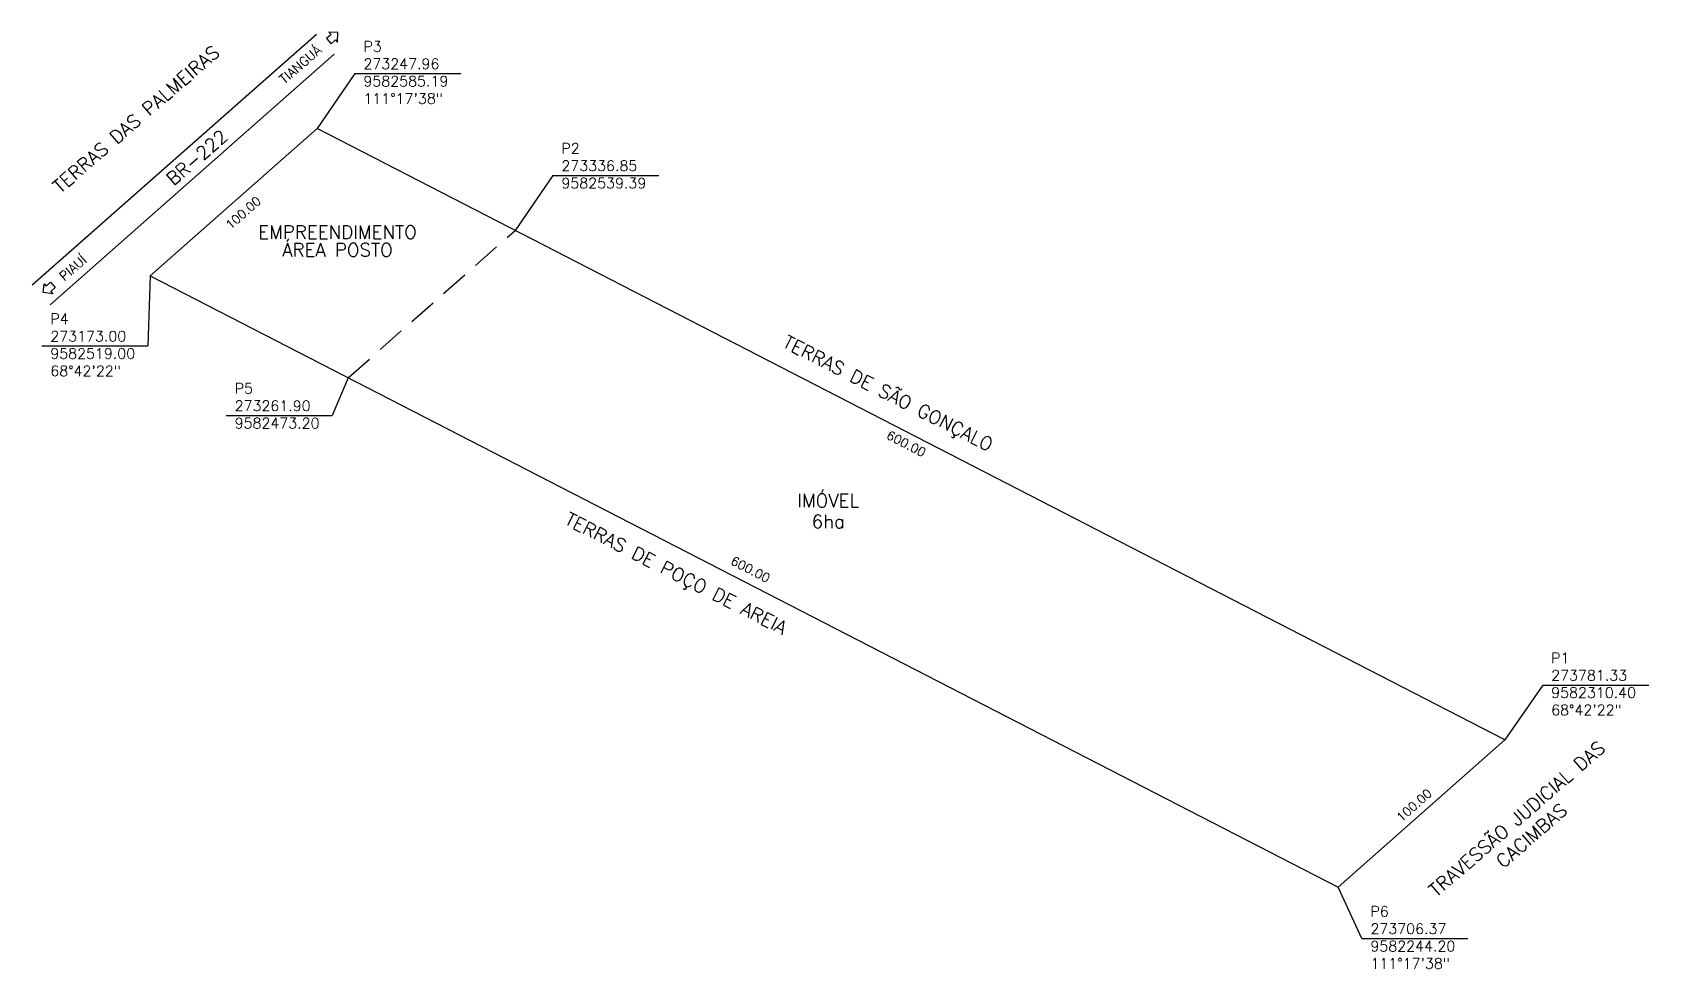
# Model space of a CAD drawing. Header units: millimetres. Extents: x 272697 to 273846, y 9581933 to 9582628.
# Drawn here: x 273120 to 273846, y 9582208 to 9582628 of the extents above; entities that cross this region are included whole.
import ezdxf

# ---------------------------------------------------------------- set-up
doc = ezdxf.new("R2010")
doc.units = ezdxf.units.MM
doc.header["$PDMODE"] = 35
doc.linetypes.add('HIDDEN', pattern=[9.525, 6.35, -3.175])
for name, color, linetype in [('ARQ-COTAS', 30, 'Continuous'), ('ARQ-PENA-01', 1, 'Continuous'), ('ARQ-PROJ-01', 1, 'HIDDEN'), ('ARQ-TEXTO2', 2, 'Continuous'), ('ARQ-TEXTO3', 3, 'Continuous'), ('TERRENO', 6, 'Continuous')]:
    doc.layers.add(name, color=color, linetype=linetype)
doc.styles.add('ROMANS', font='romans.shx')
doc.styles.add('Romans_Anot', font='romans.shx')
doc.dimstyles.new('Escala 1-1000', dxfattribs={"dimscale": 20, "dimtxt": 0.2, "dimasz": 0.15, "dimexe": 0.1, "dimexo": 0.2, "dimgap": 0.15, "dimtad": 1, "dimzin": 4, "dimdsep": 46, "dimtxsty": 'Romans_Anot', "dimblk": 'OBLIQUE', "dimcen": 0.25, "dimse1": 1, "dimse2": 1, "dimsd1": 1, "dimsd2": 1, "dimclrd": 256, "dimclre": 256, "dimclrt": 2, "dimaunit": 1, "dimadec": 3, "dimazin": 0, "dimtfac": 1, "dimtix": 1, "dimtmove": 2, "dimatfit": 3, "dimfxl": 0, "dimlwd": -1, "dimlwe": -1, "dimarcsym": 0})

msp = doc.modelspace()

# ---------------------------------------------------------------- texts
at = {"layer": 'ARQ-TEXTO2', "char_height": 4.68, "attachment_point": 1, "style": 'ROMANS'}
for s, insert in [('P3\\P{\\C2;273247.96\\P9582585.19\\P111°17\'38"}', (273268.719, 9582624.392)), ('P2\\P{\\C2;273336.85\\P9582539.39}', (273357.615, 9582578.593)), ('P4\\P{\\C2;273173.00\\P9582519.00\\P68°42\'22"}', (273128.104, 9582501.99)), ('P5\\P{\\C2;273261.90\\P9582473.20}', (273210.885, 9582470.727)), ('P1\\P{\\C2;273781.33\\P9582310.40\\P68°42\'22"}', (273802.092, 9582349.594)), ('P6\\P{\\C2;273706.37\\P9582244.20\\P111°17\'38"}', (273720.923, 9582235.689))]:
    msp.add_mtext(s, dxfattribs=dict(at, insert=insert))
at = {"layer": 'ARQ-TEXTO3', "attachment_point": 5, "style": 'ROMANS'}
for s, insert, char_height, rotation in [('TERRAS DAS PALMEIRAS', (273166.63, 9582589.364), 6, 41), ('TIANGUÁ', (273240.379, 9582613.937), 4.2, 41), ('BR-222', (273193.918, 9582572.205), 6, 41), ('PIAUÍ', (273138.231, 9582522.535), 4.2, 41), ('TERRAS DE SÃO GONÇALO', (273503.922, 9582465.452), 6, 333), ('TERRAS DE POÇO DE AREIA', (273408.606, 9582384.52), 6, 333), ('TRAVESSÃO JUDICIAL DAS\\PCACIMBAS', (273789.97, 9582271.208), 6, 41)]:
    msp.add_mtext(s, dxfattribs=dict(at, insert=insert, char_height=char_height, rotation=rotation))
at = {"layer": 'ARQ-TEXTO3', "char_height": 6, "width": 105.80561, "attachment_point": 5, "style": 'ROMANS'}
for s, insert in [('EMPREENDIMENTO', (273257.055, 9582538.638)), ('ÁREA POSTO', (273257.055, 9582530.621))]:
    msp.add_mtext(s, dxfattribs=dict(at, insert=insert))
at = {"layer": 'ARQ-TEXTO3', "char_height": 6, "attachment_point": 5, "style": 'ROMANS'}
for s, insert in [('IMÓVEL', (273477.461, 9582417.948)), ('6ha', (273477.461, 9582408.552))]:
    msp.add_mtext(s, dxfattribs=dict(at, insert=insert))

# ---------------------------------------------------------------- blocks, each defined once
blk = doc.blocks.new('*D27')
at = {"layer": 'Defpoints', "color": 0, "transparency": 16777216}
for p in [(273247.96, 9582585.19), (273781.33, 9582310.4), (273776.84, 9582301.69)]:
    blk.add_point(p, dxfattribs=at)
at = {"layer": 'ARQ-COTAS', "color": 2, "transparency": 16777216, "insert": (273512.45, 9582443.54), "char_height": 4, "attachment_point": 5, "rotation": 332.74206, "style": 'Romans_Anot'}
blk.add_mtext('600.00', dxfattribs=at)
blk = doc.blocks.new('_Oblique')
at = {"color": 0, "linetype": 'ByBlock', "lineweight": -2}
blk.add_line((-0.5, -0.5), (0.5, 0.5), dxfattribs=at)
blk = doc.blocks.new('*D28')
at = {"layer": 'Defpoints', "color": 0, "transparency": 16777216}
for p in [(273173.52, 9582520.01), (273173, 9582519), (273706.37, 9582244.2)]:
    blk.add_point(p, dxfattribs=at)
at = {"layer": 'ARQ-COTAS', "color": 2, "transparency": 16777216, "insert": (273442.5, 9582387.06), "char_height": 4, "attachment_point": 5, "rotation": 332.74206, "style": 'Romans_Anot'}
blk.add_mtext('600.00', dxfattribs=at)
blk = doc.blocks.new('*D29')
at = {"layer": 'Defpoints', "color": 0, "transparency": 16777216}
for p in [(273781.33, 9582310.4), (273781.33, 9582310.4), (273706.37, 9582244.2)]:
    blk.add_point(p, dxfattribs=at)
at = {"layer": 'ARQ-COTAS', "color": 2, "transparency": 16777216, "insert": (273740.54, 9582281.05), "char_height": 4, "attachment_point": 5, "rotation": 41.44827, "style": 'Romans_Anot'}
blk.add_mtext('100.00', dxfattribs=at)
blk = doc.blocks.new('*D30')
at = {"layer": 'Defpoints', "color": 0, "transparency": 16777216}
for p in [(273247.96, 9582585.19), (273173, 9582519), (273180.56, 9582510.44)]:
    blk.add_point(p, dxfattribs=at)
at = {"layer": 'ARQ-COTAS', "color": 2, "transparency": 16777216, "insert": (273214.73, 9582547.29), "char_height": 4, "attachment_point": 5, "rotation": 41.44827, "style": 'Romans_Anot'}
blk.add_mtext('100.00', dxfattribs=at)

# ---------------------------------------------------------------- dimensions: what is measured, and where the dimension line sits
at = {"layer": 'ARQ-COTAS'}
for p1, p2, distance, picture, middle in [((273247.955, 9582585.194), (273173, 9582519), 11.418, '*D30', (273214.726, 9582547.287)), ((273247.955, 9582585.194), (273781.328, 9582310.396), -9.792, '*D27', (273512.447, 9582443.535)), ((273706.372, 9582244.202), (273173, 9582519), -1.139, '*D28', (273442.498, 9582387.058)), ((273706.372, 9582244.202), (273781.328, 9582310.396), 0, '*D29', (273740.54, 9582281.047))]:
    dim = msp.add_aligned_dim(p1=p1, p2=p2, distance=distance, dimstyle='Escala 1-1000', dxfattribs=at)
    dim.commit()
    dim.dimension.update_dxf_attribs({"geometry": picture, "text_midpoint": middle})

# ---------------------------------------------------------------- linework, layer by layer
at = {"layer": 'ARQ-COTAS', "linetype": 'Continuous'}
for p, q in [((273264.893, 9582609.855), (273247.955, 9582585.194)), ((273264.893, 9582609.855), (273312.494, 9582609.855)), ((273353.789, 9582564.056), (273336.851, 9582539.395)), ((273353.789, 9582564.056), (273401.389, 9582564.056)), ((273173, 9582519), (273171.878, 9582487.453)), ((273124.278, 9582487.453), (273171.878, 9582487.453)), ((273261.895, 9582473.2), (273254.66, 9582456.19)), ((273207.059, 9582456.19), (273254.66, 9582456.19)), ((273798.266, 9582335.057), (273781.328, 9582310.396)), ((273798.266, 9582335.057), (273845.866, 9582335.057)), ((273717.097, 9582221.152), (273706.372, 9582244.202)), ((273717.097, 9582221.152), (273764.698, 9582221.152))]:
    msp.add_line(p, q, dxfattribs=at)
at = {"layer": 'ARQ-PENA-01'}
for p, q in [((273120.025, 9582514.909), (273247.636, 9582627.604)), ((273127.969, 9582505.915), (273255.579, 9582618.609))]:
    msp.add_line(p, q, dxfattribs=at)
at = {"layer": 'ARQ-PROJ-01', "ltscale": 2}
msp.add_line((273261.895, 9582473.2), (273336.851, 9582539.395), dxfattribs=at)
at = {"layer": 'ARQ-TEXTO3'}
for points in [[(273254.162, 9582627.379), (273252.121, 9582625.605), (273254.179, 9582623.238), (273256.22, 9582625.012), (273257.134, 9582623.96), (273257.172, 9582628.295), (273253.248, 9582628.431)], [(273126.214, 9582514.382), (273128.255, 9582516.157), (273130.313, 9582513.789), (273128.272, 9582512.015), (273129.186, 9582510.963), (273124.889, 9582511.529), (273125.3, 9582515.434)]]:
    msp.add_lwpolyline(points, close=True, dxfattribs=at)
at = {"layer": 'TERRENO'}
msp.add_lwpolyline([(273247.955, 9582585.194), (273173, 9582519), (273706.372, 9582244.202), (273781.328, 9582310.396), (273247.955, 9582585.194)], dxfattribs=at)

msp.set_redraw_order([(e.dxf.handle, doc.entitydb.next_handle()) for e in msp.query("TEXT MTEXT ATTDEF DIMENSION ARC_DIMENSION")])  # texts and dimensions are drawn at this point

doc.saveas('drawing.dxf')
